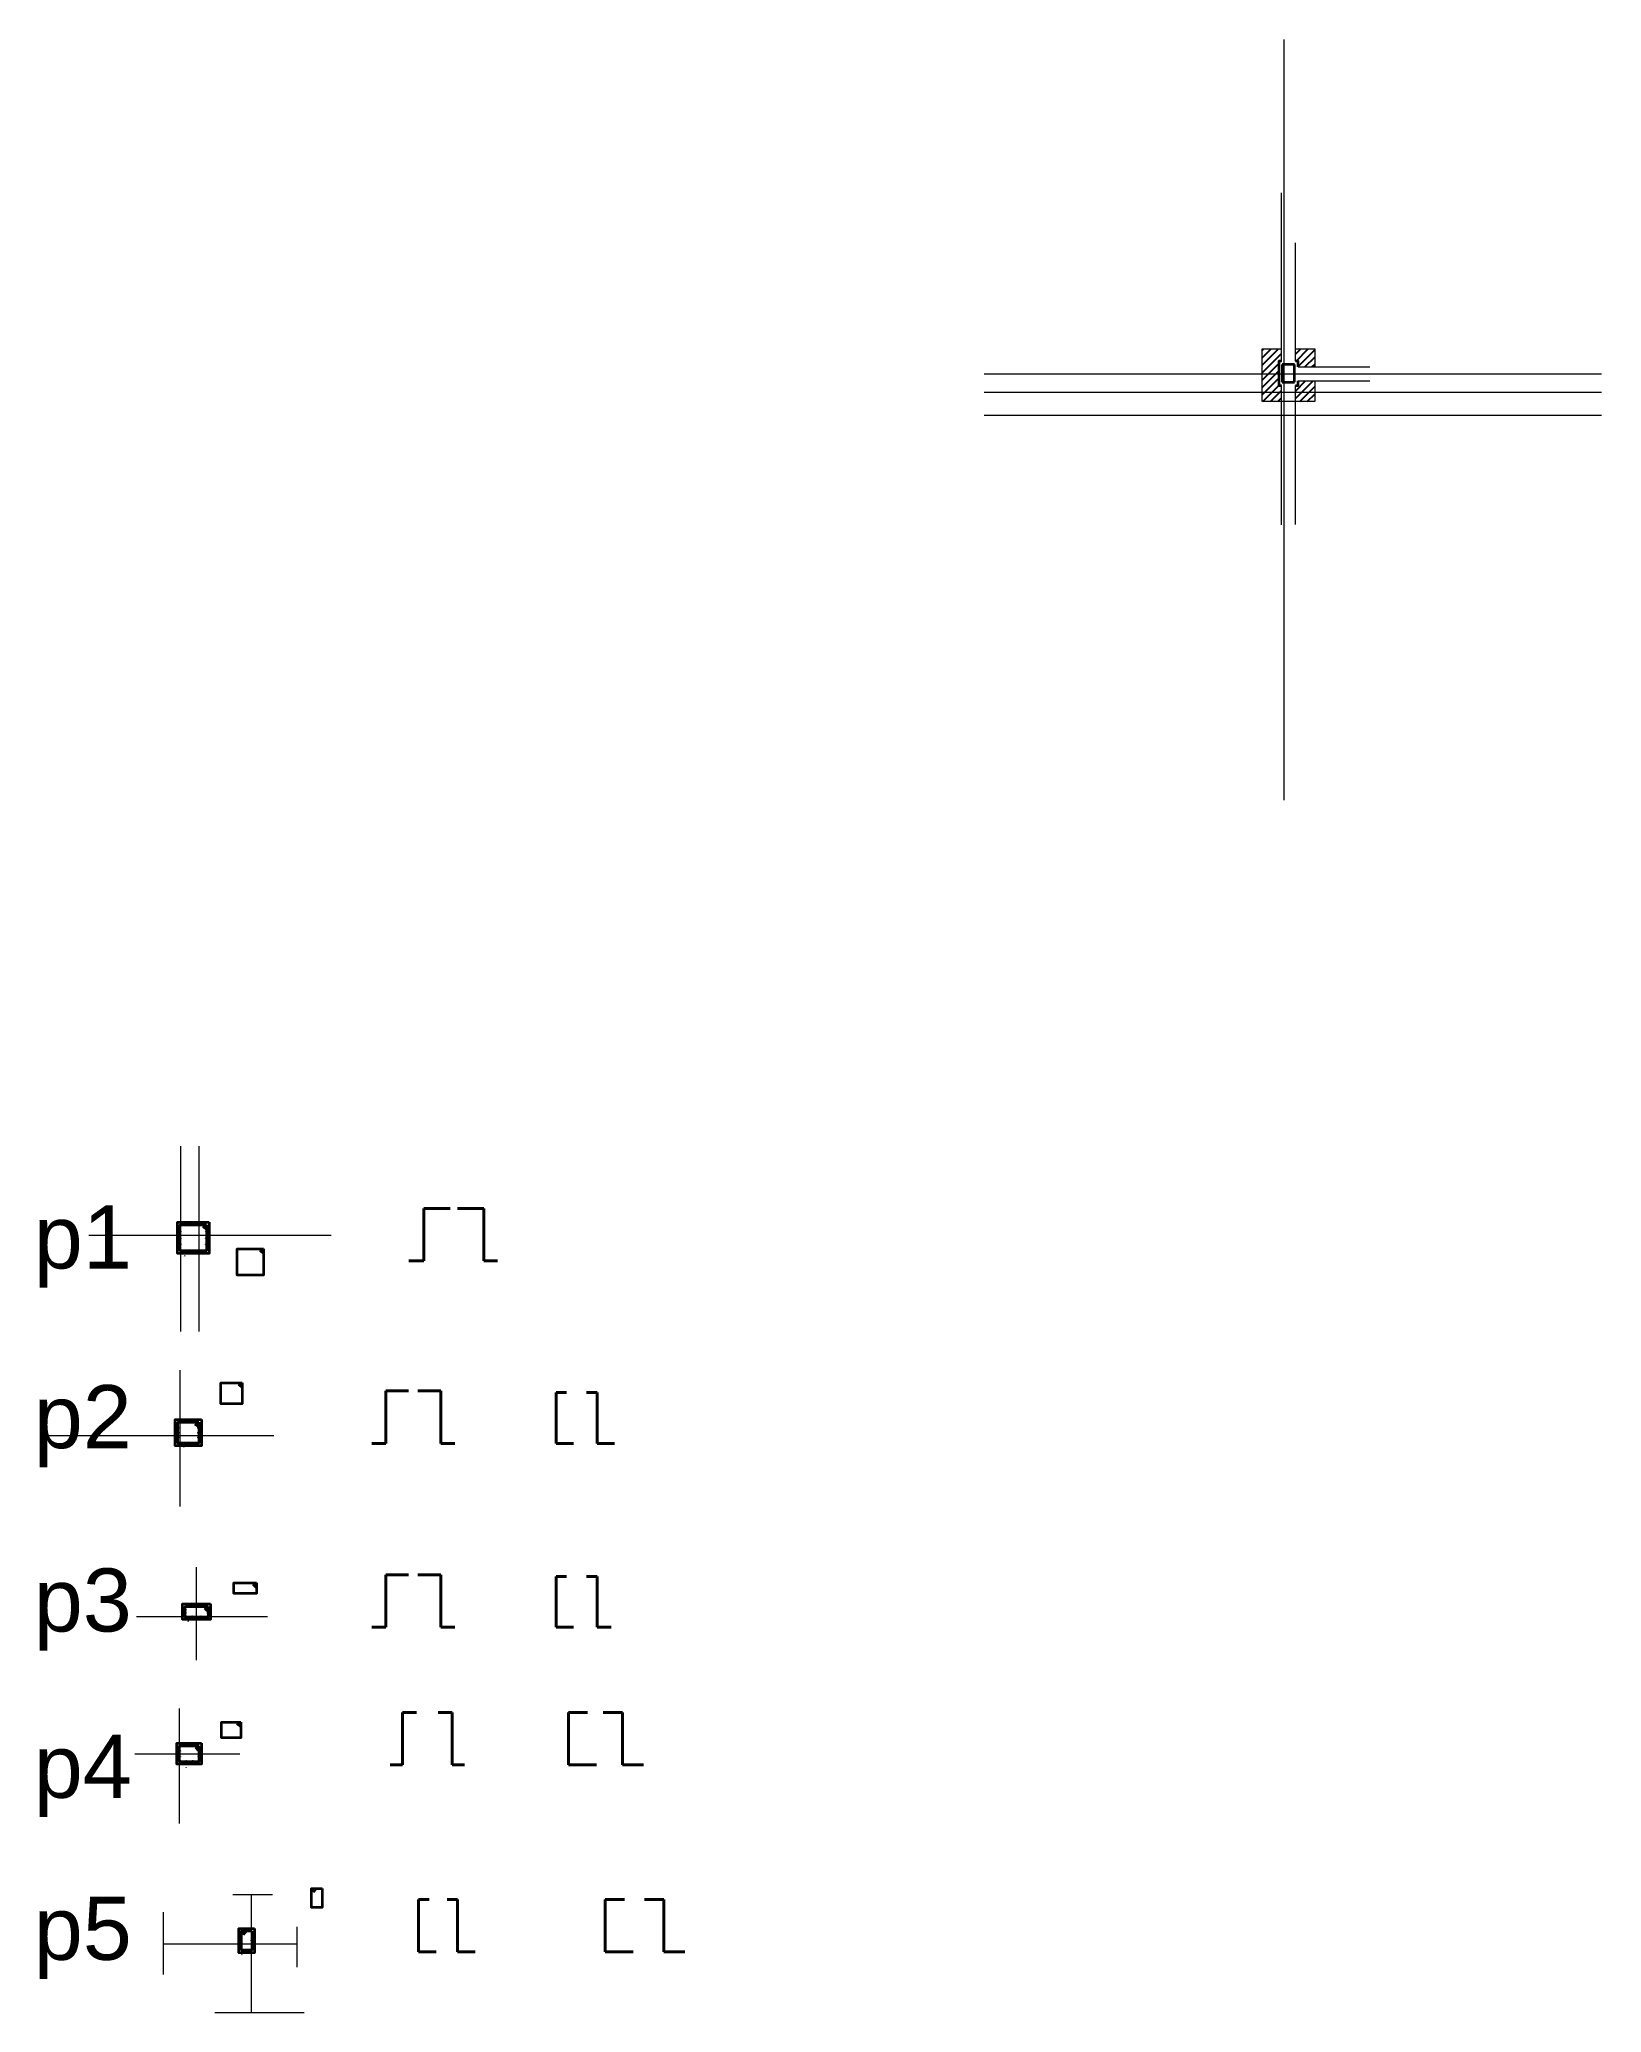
# Model space of a CAD drawing. Header units: millimetres. Extents: x 1130 to 2176, y -195 to 376.
# Drawn here: x 1746.8 to 1791.3, y 278.3 to 334.6 of the extents above; entities that cross this region are included whole.
import ezdxf

# ---------------------------------------------------------------- set-up
doc = ezdxf.new("R2010")
doc.units = ezdxf.units.MM
doc.linetypes.add('CENTER2', pattern=[28.575, 19.05, -3.175, 3.175, -3.175])
for name, color, linetype, lineweight in [('A-WALL', 1, 'Continuous', 9), ('EDIS-EJES COLUMNAS', 9, 'CENTER2', 15), ('EDIS-PEDESTALES', 4, 'Continuous', 13), ('EDIS-PL-DIMENSION', 8, 'Continuous', 13), ('EDIS-REFUERZOS DETALLES', 7, 'Continuous', 40), ('EDIS-VIGAS RIOSTRAS', 6, 'Continuous', 13), ('EDIS-ZAPATAS-F-2', 1, 'Continuous', 20), ('Est-REFUERZOS DETALLES', 7, 'Continuous', 50), ('G-ANNO-TEXT', 5, 'Continuous', 9)]:
    doc.layers.add(name, color=color, linetype=linetype, lineweight=lineweight)
doc.layers.add('EDIS-COLUMNAS PB', color=7, linetype='CENTER2')
doc.layers.add('TEXTURA', color=8, linetype='Continuous')
doc.styles.add('Arial_1', font='arial.ttf', dxfattribs={"height": 0.2})

msp = doc.modelspace()

# ---------------------------------------------------------------- texts
at = {"layer": 'G-ANNO-TEXT', "color": 7, "char_height": 1.8, "width": 2.93123, "attachment_point": 1, "style": 'Arial_1'}
for s, insert in [('p1', (1746.609, 301.321)), ('p2', (1746.609, 296.193)), ('p3', (1746.609, 290.96)), ('p4', (1746.609, 286.213)), ('p5', (1746.609, 281.589))]:
    msp.add_mtext(s, dxfattribs=dict(at, insert=insert))

# ---------------------------------------------------------------- hatches: boundary and pattern name
at = {"layer": 'TEXTURA'}
h = msp.add_hatch(dxfattribs=at)
h.set_pattern_fill('ANSI31', color=3, scale=0.047)
h.paths.add_polyline_path([(1782.21, 325.767), (1781.66, 325.767), (1781.66, 325.052), (1782.135, 325.052), (1782.135, 325.422), (1782.21, 325.422)])
h.paths.add_polyline_path([(1782.135, 325.052), (1781.66, 325.052), (1781.66, 324.537), (1782.21, 324.537), (1782.21, 324.722), (1782.135, 324.722)])
h.paths.add_polyline_path([(1782.21, 324.537), (1781.66, 324.537), (1781.66, 324.267), (1782.21, 324.267)])
h.paths.add_polyline_path([(1783.16, 324.537), (1782.61, 324.537), (1782.61, 324.267), (1783.16, 324.267)])
h.paths.add_polyline_path([(1783.16, 324.852), (1782.685, 324.852), (1782.685, 324.722), (1782.61, 324.722), (1782.61, 324.537), (1783.16, 324.537)])
h.paths.add_polyline_path([(1783.16, 325.767), (1782.61, 325.767), (1782.61, 325.422), (1782.685, 325.422), (1782.685, 325.252), (1783.16, 325.252)])

# ---------------------------------------------------------------- linework, layer by layer
at = {"layer": 'A-WALL'}
msp.add_line((1782.21, 324.652), (1782.215, 324.652), dxfattribs=at)
at = {"layer": 'EDIS-COLUMNAS PB', "lineweight": 35}
msp.add_lwpolyline([(1782.235, 324.822), (1782.585, 324.822), (1782.585, 325.322), (1782.235, 325.322)], close=True, dxfattribs=at)
at = {"layer": 'EDIS-EJES COLUMNAS', "linetype": 'ByBlock'}
for p, q in [((1782.285, 312.892), (1782.285, 334.6)), ((1773.727, 325.052), (1791.343, 325.052)), ((1773.727, 324.537), (1791.343, 324.537)), ((1773.727, 323.877), (1791.343, 323.877)), ((1750.801, 297.719), (1750.801, 303.013)), ((1751.326, 297.719), (1751.326, 303.013)), ((1748.184, 300.471), (1755.093, 300.471)), ((1750.785, 292.724), (1750.785, 296.622)), ((1747.034, 294.757), (1753.46, 294.757)), ((1751.254, 288.342), (1751.254, 290.996)), ((1749.536, 289.587), (1753.282, 289.587)), ((1750.765, 283.678), (1750.765, 286.966)), ((1749.491, 285.67), (1752.488, 285.67)), ((1752.822, 278.285), (1752.822, 281.657)), ((1750.302, 280.25), (1754.112, 280.25))]:
    msp.add_line(p, q, dxfattribs=at)
at = {"layer": 'EDIS-PEDESTALES', "lineweight": 35}
for points in [[(1782.21, 325.422), (1782.135, 325.422), (1782.135, 324.722), (1782.21, 324.722)], [(1782.685, 325.252), (1782.685, 325.422), (1782.61, 325.422)], [(1782.61, 324.722), (1782.685, 324.722), (1782.685, 324.852)]]:
    msp.add_lwpolyline(points, dxfattribs=at)
for points in [[(1751.611, 300.846), (1751.611, 299.946), (1750.711, 299.946), (1750.711, 300.846)], [(1751.39, 295.207), (1751.39, 294.457), (1750.64, 294.457), (1750.64, 295.207)], [(1751.655, 289.949), (1751.655, 289.499), (1750.855, 289.499), (1750.855, 289.949)], [(1751.395, 285.97), (1751.395, 285.37), (1750.695, 285.37), (1750.695, 285.97)], [(1752.91, 280.688), (1752.91, 279.988), (1752.46, 279.988), (1752.46, 280.688)]]:
    msp.add_lwpolyline(points, close=True, dxfattribs=at)
at = {"layer": 'EDIS-PL-DIMENSION'}
for p, q in [((1782.61, 324.267), (1782.21, 324.267)), ((1752.284, 281.657), (1753.423, 281.657)), ((1750.302, 281.151), (1750.302, 279.367)), ((1754.112, 280.73), (1754.112, 279.578)), ((1751.778, 278.285), (1754.323, 278.285))]:
    msp.add_line(p, q, dxfattribs=at)
for p in [(1750.737, 294.971), (1750.737, 294.832), (1750.737, 294.694), (1751.292, 294.971), (1751.292, 294.832), (1751.292, 294.694)]:
    msp.add_point(p, dxfattribs=at)
at = {"layer": 'EDIS-REFUERZOS DETALLES'}
for p, q in [((1757.74, 299.739), (1757.74, 301.234)), ((1757.74, 301.234), (1758.49, 301.234)), ((1758.702, 301.234), (1759.452, 301.234)), ((1759.452, 299.739), (1759.452, 301.234)), ((1757.315, 299.739), (1757.74, 299.739)), ((1759.452, 299.739), (1759.836, 299.741)), ((1756.65, 294.53), (1756.65, 296.025)), ((1756.65, 296.025), (1757.3, 296.025)), ((1757.57, 296.025), (1758.22, 296.025)), ((1758.22, 294.53), (1758.22, 296.025)), ((1761.511, 295.98), (1761.511, 294.53)), ((1761.511, 295.98), (1761.811, 295.98)), ((1762.381, 295.98), (1762.681, 295.98)), ((1762.681, 295.98), (1762.681, 294.53)), ((1756.25, 294.53), (1756.65, 294.53)), ((1758.22, 294.53), (1758.62, 294.53)), ((1761.511, 294.53), (1762.011, 294.53)), ((1762.681, 294.53), (1763.181, 294.53)), ((1756.65, 289.282), (1756.65, 290.777)), ((1756.65, 290.777), (1757.3, 290.777)), ((1757.57, 290.777), (1758.22, 290.777)), ((1758.22, 289.282), (1758.22, 290.777)), ((1761.511, 290.732), (1761.511, 289.282)), ((1761.511, 290.732), (1761.811, 290.732)), ((1762.381, 290.732), (1762.681, 290.732)), ((1762.681, 290.732), (1762.681, 289.282)), ((1756.25, 289.282), (1756.65, 289.282)), ((1758.22, 289.282), (1758.62, 289.282)), ((1761.511, 289.282), (1762.011, 289.282)), ((1762.681, 289.282), (1763.081, 289.282)), ((1757.126, 285.357), (1757.126, 286.852)), ((1757.126, 286.852), (1757.526, 286.852)), ((1758.151, 286.852), (1758.551, 286.852)), ((1758.551, 285.357), (1758.551, 286.852)), ((1761.862, 286.852), (1761.862, 285.357)), ((1761.862, 286.852), (1762.412, 286.852)), ((1762.857, 286.852), (1763.407, 286.852)), ((1763.407, 286.852), (1763.407, 285.357)), ((1756.776, 285.357), (1757.126, 285.357)), ((1758.551, 285.357), (1758.901, 285.357)), ((1761.862, 285.357), (1762.662, 285.357)), ((1763.407, 285.357), (1764.007, 285.357)), ((1757.586, 281.516), (1757.586, 280.021)), ((1757.586, 281.516), (1757.886, 281.516)), ((1758.4, 281.516), (1758.7, 281.516)), ((1758.7, 281.516), (1758.7, 280.021)), ((1762.912, 281.516), (1762.912, 280.021)), ((1762.912, 281.516), (1763.462, 281.516)), ((1764.034, 281.516), (1764.584, 281.516)), ((1764.584, 281.516), (1764.584, 280.021)), ((1757.586, 280.021), (1758.086, 280.021)), ((1758.7, 280.021), (1759.2, 280.021)), ((1762.912, 280.021), (1763.712, 280.021)), ((1764.584, 280.021), (1765.184, 280.021))]:
    msp.add_line(p, q, dxfattribs=at)
at = {"layer": 'EDIS-REFUERZOS DETALLES', "linetype": 'ByBlock', "const_width": 0.03}
for points in [[(1750.821, 300.749, 1), (1750.798, 300.749)], [(1750.982, 300.749, 1), (1750.959, 300.749)], [(1751.165, 300.749, 1), (1751.142, 300.749)], [(1751.355, 300.749, 1), (1751.332, 300.749)], [(1751.526, 300.749, 1), (1751.504, 300.749)], [(1750.821, 300.559, 1), (1750.798, 300.559)], [(1750.821, 300.373, 1), (1750.798, 300.373)], [(1750.821, 300.203, 1), (1750.798, 300.203)], [(1751.522, 300.559, 1), (1751.499, 300.559)], [(1751.522, 300.373, 1), (1751.499, 300.373)], [(1751.522, 300.203, 1), (1751.499, 300.203)], [(1750.821, 300.046, 1), (1750.798, 300.046)], [(1750.926, 299.873, 1), (1750.904, 299.873)], [(1750.982, 300.044, 1), (1750.959, 300.044)], [(1751.165, 300.044, 1), (1751.142, 300.044)], [(1751.355, 300.044, 1), (1751.332, 300.044)], [(1751.526, 300.046, 1), (1751.504, 300.046)], [(1750.749, 295.109, 1), (1750.726, 295.109)], [(1750.894, 295.109, 1), (1750.872, 295.109)], [(1751.036, 295.109, 1), (1751.014, 295.109)], [(1751.164, 295.108, 1), (1751.141, 295.108)], [(1751.305, 295.109, 1), (1751.282, 295.109)], [(1750.749, 294.971, 1), (1750.726, 294.971)], [(1750.749, 294.832, 1), (1750.726, 294.832)], [(1750.749, 294.694, 1), (1750.726, 294.694)], [(1750.749, 294.555, 1), (1750.726, 294.555)], [(1750.894, 294.556, 1), (1750.872, 294.556)], [(1751.036, 294.556, 1), (1751.014, 294.556)], [(1751.164, 294.556, 1), (1751.141, 294.556)], [(1751.281, 294.971, -1), (1751.303, 294.971)], [(1751.281, 294.832, -1), (1751.303, 294.832)], [(1751.281, 294.694, -1), (1751.303, 294.694)], [(1751.305, 294.555, 1), (1751.282, 294.555)], [(1750.903, 294.416, 1), (1750.881, 294.416)], [(1750.964, 289.85, 1), (1750.941, 289.85)], [(1750.964, 289.597, 1), (1750.941, 289.597)], [(1750.965, 289.767, 1), (1750.942, 289.767)], [(1750.965, 289.682, 1), (1750.942, 289.682)], [(1751.027, 289.446, 1), (1751.004, 289.446)], [(1751.141, 289.851, 1), (1751.118, 289.851)], [(1751.141, 289.596, 1), (1751.118, 289.596)], [(1751.391, 289.85, 1), (1751.369, 289.85)], [(1751.391, 289.595, 1), (1751.369, 289.595)], [(1751.568, 289.767, 1), (1751.545, 289.767)], [(1751.568, 289.682, 1), (1751.545, 289.682)], [(1751.569, 289.597, 1), (1751.546, 289.597)], [(1751.57, 289.85, 1), (1751.548, 289.85)], [(1750.803, 285.871, 1), (1750.781, 285.871)], [(1750.803, 285.743, 1), (1750.781, 285.743)], [(1750.803, 285.589, 1), (1750.781, 285.589)], [(1750.965, 285.872, 1), (1750.943, 285.872)], [(1751.16, 285.873, 1), (1751.138, 285.873)], [(1751.31, 285.872, 1), (1751.287, 285.872)], [(1751.31, 285.743, 1), (1751.287, 285.743)], [(1751.31, 285.589, 1), (1751.287, 285.589)], [(1750.803, 285.467, 1), (1750.781, 285.467)], [(1750.966, 285.468, 1), (1750.944, 285.468)], [(1750.966, 285.272, 1), (1750.944, 285.272)], [(1751.156, 285.469, 1), (1751.133, 285.469)], [(1751.31, 285.468, 1), (1751.287, 285.468)], [(1752.556, 280.602, 1), (1752.556, 280.58)], [(1752.689, 280.602, 1), (1752.689, 280.58)], [(1752.813, 280.602, 1), (1752.813, 280.58)], [(1752.558, 280.355, 1), (1752.558, 280.332)], [(1752.559, 280.098, 1), (1752.559, 280.075)], [(1752.559, 279.954, 1), (1752.559, 279.931)], [(1752.689, 280.098, 1), (1752.689, 280.075)], [(1752.813, 280.098, 1), (1752.813, 280.075)], [(1752.814, 280.355, 1), (1752.814, 280.332)]]:
    msp.add_lwpolyline(points, format="xyb", dxfattribs=at)
at = {"layer": 'EDIS-VIGAS RIOSTRAS'}
for p, q in [((1782.21, 325.422), (1782.21, 330.221)), ((1782.61, 325.422), (1782.61, 328.792)), ((1782.685, 325.252), (1784.73, 325.252)), ((1782.21, 320.742), (1782.21, 324.722)), ((1782.61, 320.752), (1782.61, 324.722)), ((1782.685, 324.852), (1784.73, 324.852))]:
    msp.add_line(p, q, dxfattribs=at)
at = {"layer": 'EDIS-ZAPATAS-F-2', "color": 3}
for points in [[(1782.21, 324.267), (1781.66, 324.267), (1781.66, 325.767), (1782.21, 325.767)], [(1782.61, 325.767), (1783.16, 325.767), (1783.16, 325.252)], [(1783.16, 324.852), (1783.16, 324.267), (1782.61, 324.267)]]:
    msp.add_lwpolyline(points, dxfattribs=at)
at = {"layer": 'Est-REFUERZOS DETALLES', "lineweight": 35}
for p, q in [((1751.503, 300.772), (1751.439, 300.674)), ((1751.536, 300.738), (1751.472, 300.641)), ((1753.128, 300.086), (1753.065, 299.988)), ((1753.162, 300.052), (1753.098, 299.955)), ((1752.517, 296.261), (1752.453, 296.163)), ((1752.55, 296.228), (1752.486, 296.13)), ((1751.281, 295.133), (1751.217, 295.035)), ((1751.315, 295.099), (1751.251, 295.002)), ((1752.928, 290.549), (1752.864, 290.451)), ((1752.962, 290.516), (1752.898, 290.418)), ((1751.547, 289.875), (1751.483, 289.777)), ((1751.58, 289.841), (1751.516, 289.743)), ((1752.478, 286.578), (1752.414, 286.48)), ((1752.512, 286.545), (1752.448, 286.447)), ((1751.287, 285.896), (1751.223, 285.798)), ((1751.32, 285.862), (1751.256, 285.764)), ((1754.534, 281.796), (1754.632, 281.732)), ((1754.568, 281.829), (1754.665, 281.765)), ((1752.534, 280.579), (1752.632, 280.515)), ((1752.567, 280.613), (1752.665, 280.549))]:
    msp.add_line(p, q, dxfattribs=at)
for points in [[(1751.536, 300.771), (1751.536, 300.021), (1750.786, 300.021), (1750.786, 300.771)], [(1753.162, 300.085), (1753.162, 299.335), (1752.412, 299.335), (1752.412, 300.085)], [(1752.55, 296.261), (1752.55, 295.661), (1751.95, 295.661), (1751.95, 296.261)], [(1751.315, 295.132), (1751.315, 294.532), (1750.715, 294.532), (1750.715, 295.132)], [(1752.962, 290.549), (1752.962, 290.249), (1752.312, 290.249), (1752.312, 290.549)], [(1751.58, 289.874), (1751.58, 289.574), (1750.93, 289.574), (1750.93, 289.874)], [(1752.512, 286.577), (1752.512, 286.127), (1751.962, 286.127), (1751.962, 286.577)], [(1751.32, 285.895), (1751.32, 285.445), (1750.77, 285.445), (1750.77, 285.895)], [(1754.835, 281.83), (1754.835, 281.28), (1754.535, 281.28), (1754.535, 281.83)], [(1752.835, 280.613), (1752.835, 280.063), (1752.535, 280.063), (1752.535, 280.613)]]:
    msp.add_lwpolyline(points, close=True, dxfattribs=at)

msp.set_redraw_order([(e.dxf.handle, doc.entitydb.next_handle()) for e in msp.query("TEXT MTEXT ATTDEF DIMENSION ARC_DIMENSION")])  # texts and dimensions are drawn at this point

doc.saveas('drawing.dxf')
